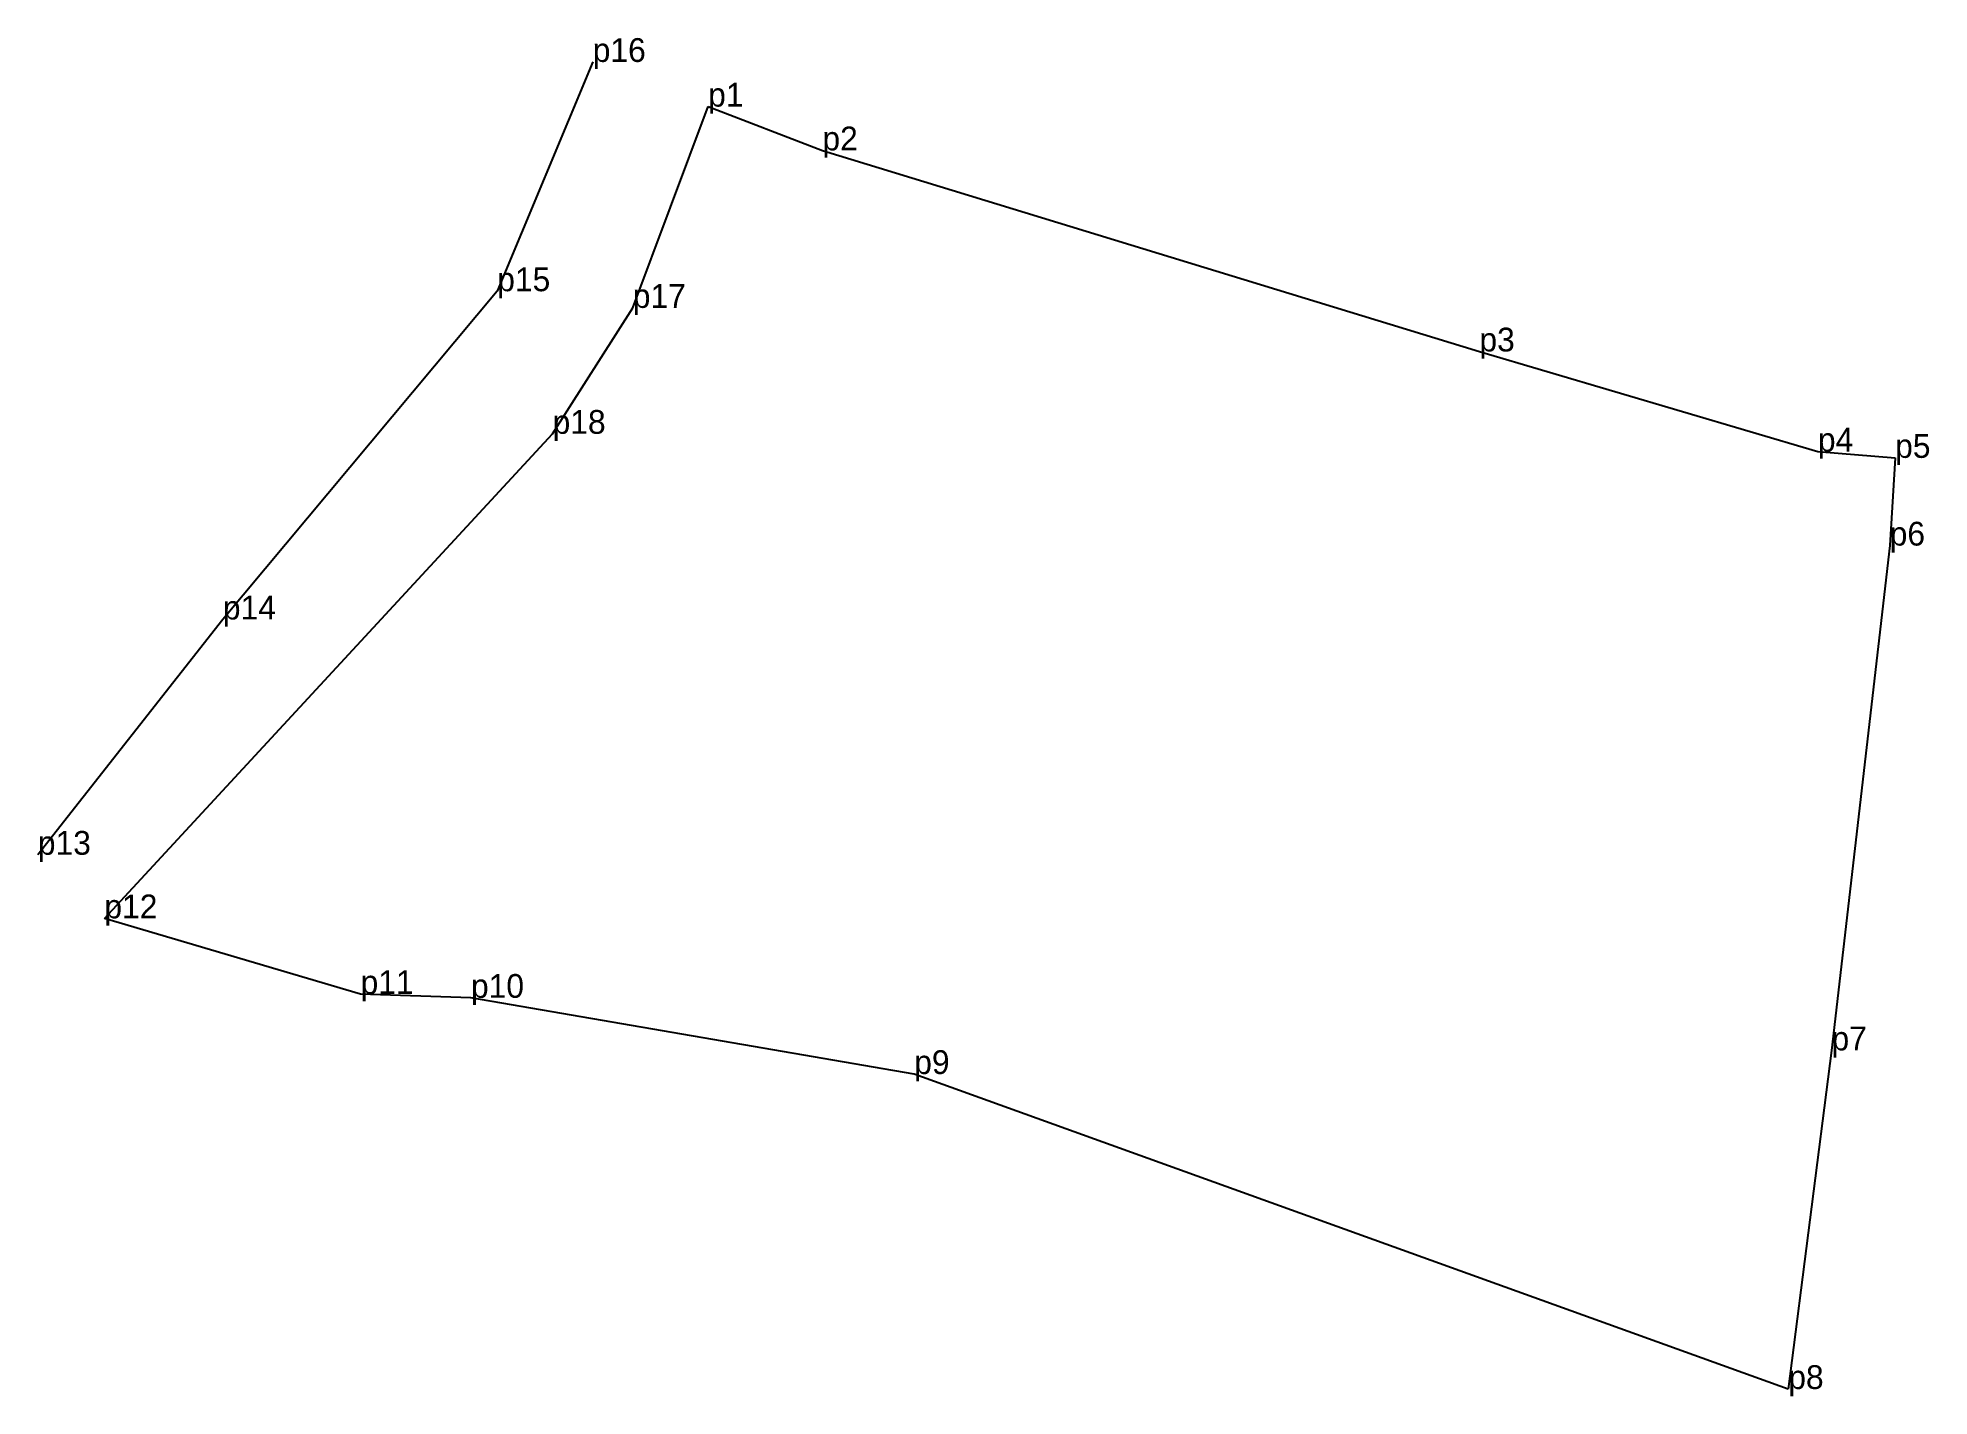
# Model space of a CAD drawing. Extents: x 533903 to 552830, y 1817839 to 1851843.
# Drawn here: x 539115.7 to 539258.9, y 1838196.5 to 1838299.4 of the extents above; entities that cross this region are included whole.
import ezdxf

# ---------------------------------------------------------------- set-up
doc = ezdxf.new("R2010")
doc.units = 0
for name, color, linetype in [('Level 10', 7, 'Continuous'), ('Level 12', 7, 'Continuous'), ('Level 7', 7, 'Continuous')]:
    doc.layers.add(name, color=color, linetype=linetype)

msp = doc.modelspace()

# ---------------------------------------------------------------- texts
at = {"layer": 'Level 12'}
for s, p in [('p16', (539157.703, 1838297.552)), ('p16', (539157.703, 1838297.552)), ('p16', (539157.703, 1838297.552)), ('p1', (539166.439, 1838294.171)), ('p1', (539166.439, 1838294.171)), ('p1', (539166.439, 1838294.171)), ('p2', (539175.089, 1838290.857)), ('p2', (539175.089, 1838290.857)), ('p2', (539175.089, 1838290.857)), ('p15', (539150.474, 1838280.193)), ('p15', (539150.474, 1838280.193)), ('p15', (539150.474, 1838280.193)), ('p17', (539160.734, 1838278.931)), ('p17', (539160.734, 1838278.931)), ('p17', (539160.734, 1838278.931)), ('p3', (539224.82, 1838275.631)), ('p3', (539224.82, 1838275.631)), ('p3', (539224.82, 1838275.631)), ('p18', (539154.666, 1838269.396)), ('p18', (539154.666, 1838269.396)), ('p18', (539154.666, 1838269.396)), ('p4', (539250.441, 1838268.052)), ('p4', (539250.441, 1838268.052)), ('p4', (539250.441, 1838268.052)), ('p5', (539256.289, 1838267.576)), ('p5', (539256.289, 1838267.576)), ('p5', (539256.289, 1838267.576)), ('p6', (539255.875, 1838260.935)), ('p6', (539255.875, 1838260.935)), ('p6', (539255.875, 1838260.935)), ('p14', (539129.704, 1838255.339)), ('p14', (539129.704, 1838255.339)), ('p14', (539129.704, 1838255.339)), ('p13', (539115.7, 1838237.525)), ('p13', (539115.7, 1838237.525)), ('p13', (539115.7, 1838237.525)), ('p12', (539120.736, 1838232.71)), ('p12', (539120.736, 1838232.71)), ('p12', (539120.736, 1838232.71)), ('p11', (539140.134, 1838226.98)), ('p11', (539140.134, 1838226.98)), ('p11', (539140.134, 1838226.98)), ('p10', (539148.487, 1838226.693)), ('p10', (539148.487, 1838226.693)), ('p10', (539148.487, 1838226.693)), ('p7', (539251.472, 1838222.715)), ('p7', (539251.472, 1838222.715)), ('p7', (539251.472, 1838222.715)), ('p9', (539182.039, 1838220.924)), ('p9', (539182.039, 1838220.924)), ('p9', (539182.039, 1838220.924)), ('p8', (539248.199, 1838197.074)), ('p8', (539248.199, 1838197.074)), ('p8', (539248.199, 1838197.074))]:
    msp.add_text(s, height=1.8, dxfattribs=at).set_placement(p)

# ---------------------------------------------------------------- linework, layer by layer
at = {"layer": 'Level 10'}
for p, q in [((539157.703, 1838297.552), (539150.474, 1838280.193)), ((539160.734, 1838278.931), (539166.439, 1838294.171)), ((539166.439, 1838294.171), (539175.089, 1838290.857)), ((539175.089, 1838290.857), (539224.82, 1838275.631)), ((539150.474, 1838280.193), (539129.704, 1838255.339)), ((539154.666, 1838269.396), (539160.734, 1838278.931)), ((539224.82, 1838275.631), (539250.441, 1838268.052)), ((539120.736, 1838232.71), (539154.666, 1838269.396)), ((539250.441, 1838268.052), (539256.289, 1838267.576)), ((539256.289, 1838267.576), (539255.875, 1838260.935)), ((539255.875, 1838260.935), (539251.472, 1838222.715)), ((539129.704, 1838255.339), (539115.7, 1838237.525)), ((539140.134, 1838226.98), (539120.736, 1838232.71)), ((539148.487, 1838226.693), (539140.134, 1838226.98)), ((539182.039, 1838220.924), (539148.487, 1838226.693)), ((539251.472, 1838222.715), (539248.199, 1838197.074)), ((539248.199, 1838197.074), (539182.039, 1838220.924))]:
    msp.add_line(p, q, dxfattribs=at)
at = {"layer": 'Level 7'}
for p, q in [((539157.703, 1838297.552), (539157.703, 1838297.552)), ((539157.703, 1838297.552), (539157.703, 1838297.552)), ((539157.703, 1838297.552), (539157.703, 1838297.552)), ((539166.439, 1838294.171), (539166.439, 1838294.171)), ((539166.439, 1838294.171), (539166.439, 1838294.171)), ((539166.439, 1838294.171), (539166.439, 1838294.171)), ((539175.089, 1838290.857), (539175.089, 1838290.857)), ((539175.089, 1838290.857), (539175.089, 1838290.857)), ((539175.089, 1838290.857), (539175.089, 1838290.857)), ((539150.474, 1838280.193), (539150.474, 1838280.193)), ((539150.474, 1838280.193), (539150.474, 1838280.193)), ((539150.474, 1838280.193), (539150.474, 1838280.193)), ((539160.734, 1838278.931), (539160.734, 1838278.931)), ((539160.734, 1838278.931), (539160.734, 1838278.931)), ((539160.734, 1838278.931), (539160.734, 1838278.931)), ((539224.82, 1838275.631), (539224.82, 1838275.631)), ((539224.82, 1838275.631), (539224.82, 1838275.631)), ((539224.82, 1838275.631), (539224.82, 1838275.631)), ((539154.666, 1838269.396), (539154.666, 1838269.396)), ((539154.666, 1838269.396), (539154.666, 1838269.396)), ((539154.666, 1838269.396), (539154.666, 1838269.396)), ((539250.441, 1838268.052), (539250.441, 1838268.052)), ((539250.441, 1838268.052), (539250.441, 1838268.052)), ((539250.441, 1838268.052), (539250.441, 1838268.052)), ((539256.289, 1838267.576), (539256.289, 1838267.576)), ((539256.289, 1838267.576), (539256.289, 1838267.576)), ((539256.289, 1838267.576), (539256.289, 1838267.576)), ((539255.875, 1838260.935), (539255.875, 1838260.935)), ((539255.875, 1838260.935), (539255.875, 1838260.935)), ((539255.875, 1838260.935), (539255.875, 1838260.935)), ((539129.704, 1838255.339), (539129.704, 1838255.339)), ((539129.704, 1838255.339), (539129.704, 1838255.339)), ((539129.704, 1838255.339), (539129.704, 1838255.339)), ((539115.7, 1838237.525), (539115.7, 1838237.525)), ((539115.7, 1838237.525), (539115.7, 1838237.525)), ((539115.7, 1838237.525), (539115.7, 1838237.525)), ((539120.736, 1838232.71), (539120.736, 1838232.71)), ((539120.736, 1838232.71), (539120.736, 1838232.71)), ((539120.736, 1838232.71), (539120.736, 1838232.71)), ((539140.134, 1838226.98), (539140.134, 1838226.98)), ((539140.134, 1838226.98), (539140.134, 1838226.98)), ((539140.134, 1838226.98), (539140.134, 1838226.98)), ((539148.487, 1838226.693), (539148.487, 1838226.693)), ((539148.487, 1838226.693), (539148.487, 1838226.693)), ((539148.487, 1838226.693), (539148.487, 1838226.693)), ((539251.472, 1838222.715), (539251.472, 1838222.715)), ((539251.472, 1838222.715), (539251.472, 1838222.715)), ((539251.472, 1838222.715), (539251.472, 1838222.715)), ((539182.039, 1838220.924), (539182.039, 1838220.924)), ((539182.039, 1838220.924), (539182.039, 1838220.924)), ((539182.039, 1838220.924), (539182.039, 1838220.924)), ((539248.199, 1838197.074), (539248.199, 1838197.074)), ((539248.199, 1838197.074), (539248.199, 1838197.074)), ((539248.199, 1838197.074), (539248.199, 1838197.074))]:
    msp.add_line(p, q, dxfattribs=at)

msp.set_redraw_order([(e.dxf.handle, doc.entitydb.next_handle()) for e in msp.query("TEXT MTEXT ATTDEF DIMENSION ARC_DIMENSION")])  # texts and dimensions are drawn at this point

doc.saveas('drawing.dxf')
